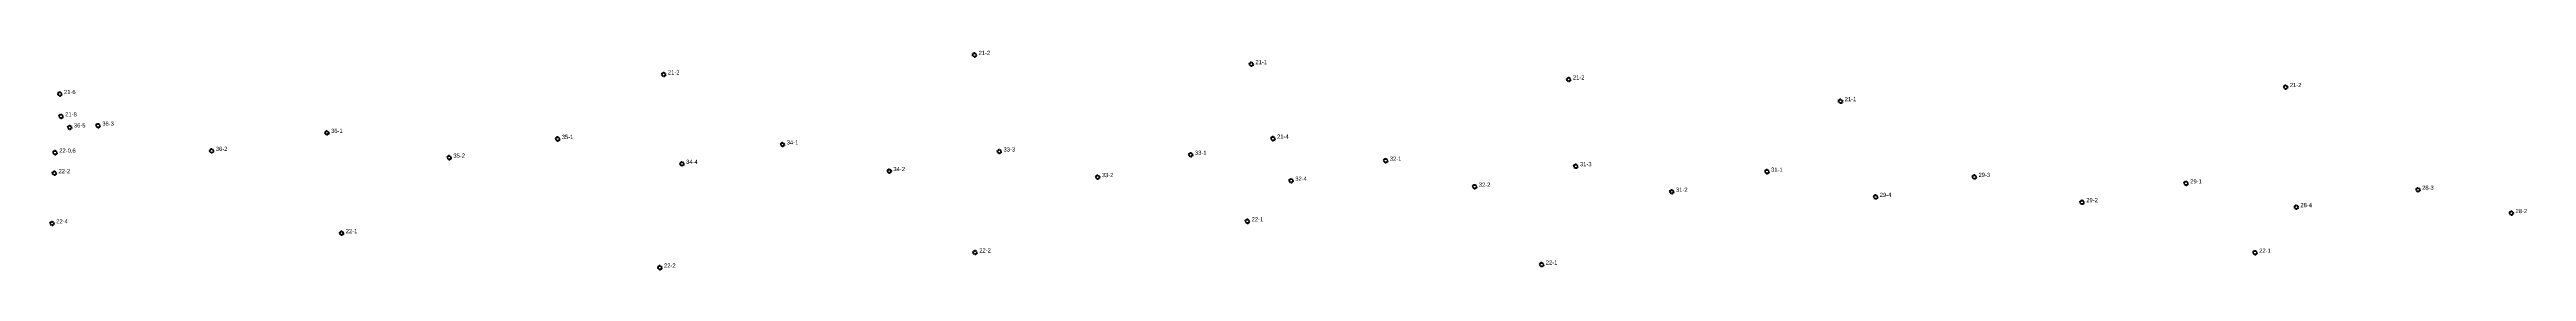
# Model space of a CAD drawing. Extents: x 486468 to 494393, y 5455952 to 5461583.
# Drawn here: x 486490 to 487673, y 5457081 to 5457186 of the extents above; entities that cross this region are included whole.
import ezdxf

# ---------------------------------------------------------------- set-up
doc = ezdxf.new("R2010")
doc.units = 0
doc.layers.add('Level 0', color=7, linetype='Continuous')
doc.layers.add('StreetLightingPoles', color=7, linetype='Continuous')

# ---------------------------------------------------------------- blocks, each defined once
blk = doc.blocks.new('Light')
at = {"layer": 'Level 0'}
for p, q in [((-0.7, 0.2), (-1.2, 0.4)), ((-0.4, 0.6), (-0.7, 1)), ((0, 0.8), (0, 1.3)), ((0.4, 0.6), (0.7, 1)), ((0.7, 0.2), (1.2, 0.4)), ((-0.7, -0.2), (-1.2, -0.4)), ((-0.4, -0.6), (-0.7, -1)), ((0, -0.8), (0, -1.3)), ((0.4, -0.6), (0.7, -1)), ((0.7, -0.2), (1.2, -0.4))]:
    blk.add_line(p, q, dxfattribs=at)
blk.add_circle((0, 0), 0.75, dxfattribs=at)

msp = doc.modelspace()

# ---------------------------------------------------------------- block references
at = {"layer": 'StreetLightingPoles'}
for p in [(486931.91, 5457183.755), (487064.065, 5457179.339), (486495.178, 5457165.045), (486783.519, 5457174.411), (487215.632, 5457171.991), (487557.935, 5457168.355), (486495.777, 5457154.34), (487345.416, 5457161.589), (486499.931, 5457149.051), (486513.462, 5457149.879), (486622.691, 5457146.444), (486732.861, 5457143.516), (486840.257, 5457140.897), (487074.408, 5457143.687), (486492.925, 5457136.965), (486567.671, 5457137.82), (486681.106, 5457134.563), (486792.21, 5457131.616), (486891.196, 5457128.13), (486943.771, 5457137.517), (487035.181, 5457135.942), (487128.229, 5457133.108), (487219.022, 5457130.46), (486492.57, 5457127.138), (486990.729, 5457125.251), (487083.101, 5457123.517), (487170.703, 5457120.659), (487264.861, 5457118.231), (487310.281, 5457127.859), (487409.341, 5457125.341), (487510.407, 5457122.259), (487621.126, 5457119.189), (487362.156, 5457115.77), (487460.748, 5457113.225), (487563.022, 5457110.869), (487665.726, 5457108.003), (486491.467, 5457103.074), (486629.706, 5457098.41), (487062.233, 5457104.074), (486781.681, 5457081.907), (486932.197, 5457089.151), (487202.689, 5457083.366), (487543.336, 5457089.039)]:
    msp.add_blockref('Light', p, dxfattribs=at)

# ---------------------------------------------------------------- texts
for s, p in [('21-2', (486933.91, 5457183.755)), ('21-1', (487066.065, 5457179.339)), ('21-6', (486497.178, 5457165.045)), ('21-2', (486785.519, 5457174.411)), ('21-2', (487217.632, 5457171.991)), ('21-2', (487559.935, 5457168.355)), ('21-8', (486497.777, 5457154.34)), ('21-1', (487347.416, 5457161.589)), ('36-5', (486501.931, 5457149.051)), ('36-3', (486515.462, 5457149.879)), ('36-1', (486624.691, 5457146.444)), ('35-1', (486734.861, 5457143.516)), ('34-1', (486842.257, 5457140.897)), ('21-4', (487076.408, 5457143.687)), ('22-2', (486494.57, 5457127.138)), ('22-0.6', (486494.925, 5457136.965)), ('36-2', (486569.671, 5457137.82)), ('35-2', (486683.106, 5457134.563)), ('34-4', (486794.21, 5457131.616)), ('34-2', (486893.196, 5457128.13)), ('33-3', (486945.771, 5457137.517)), ('33-1', (487037.181, 5457135.942)), ('32-1', (487130.229, 5457133.108)), ('31-3', (487221.022, 5457130.46)), ('31-1', (487312.281, 5457127.859)), ('33-2', (486992.729, 5457125.251)), ('32-4', (487085.101, 5457123.517)), ('32-2', (487172.703, 5457120.659)), ('31-2', (487266.861, 5457118.231)), ('29-4', (487364.156, 5457115.77)), ('29-3', (487411.341, 5457125.341)), ('29-1', (487512.407, 5457122.259)), ('28-3', (487623.126, 5457119.189)), ('22-1', (487064.233, 5457104.074)), ('29-2', (487462.748, 5457113.225)), ('28-4', (487565.022, 5457110.869)), ('28-2', (487667.726, 5457108.003)), ('22-4', (486493.467, 5457103.074)), ('22-1', (486631.706, 5457098.41)), ('22-2', (486783.681, 5457081.907)), ('22-2', (486934.197, 5457089.151)), ('22-1', (487204.689, 5457083.366)), ('22-1', (487545.336, 5457089.039))]:
    msp.add_text(s, height=2, dxfattribs=at).set_placement(p)

doc.saveas('drawing.dxf')
